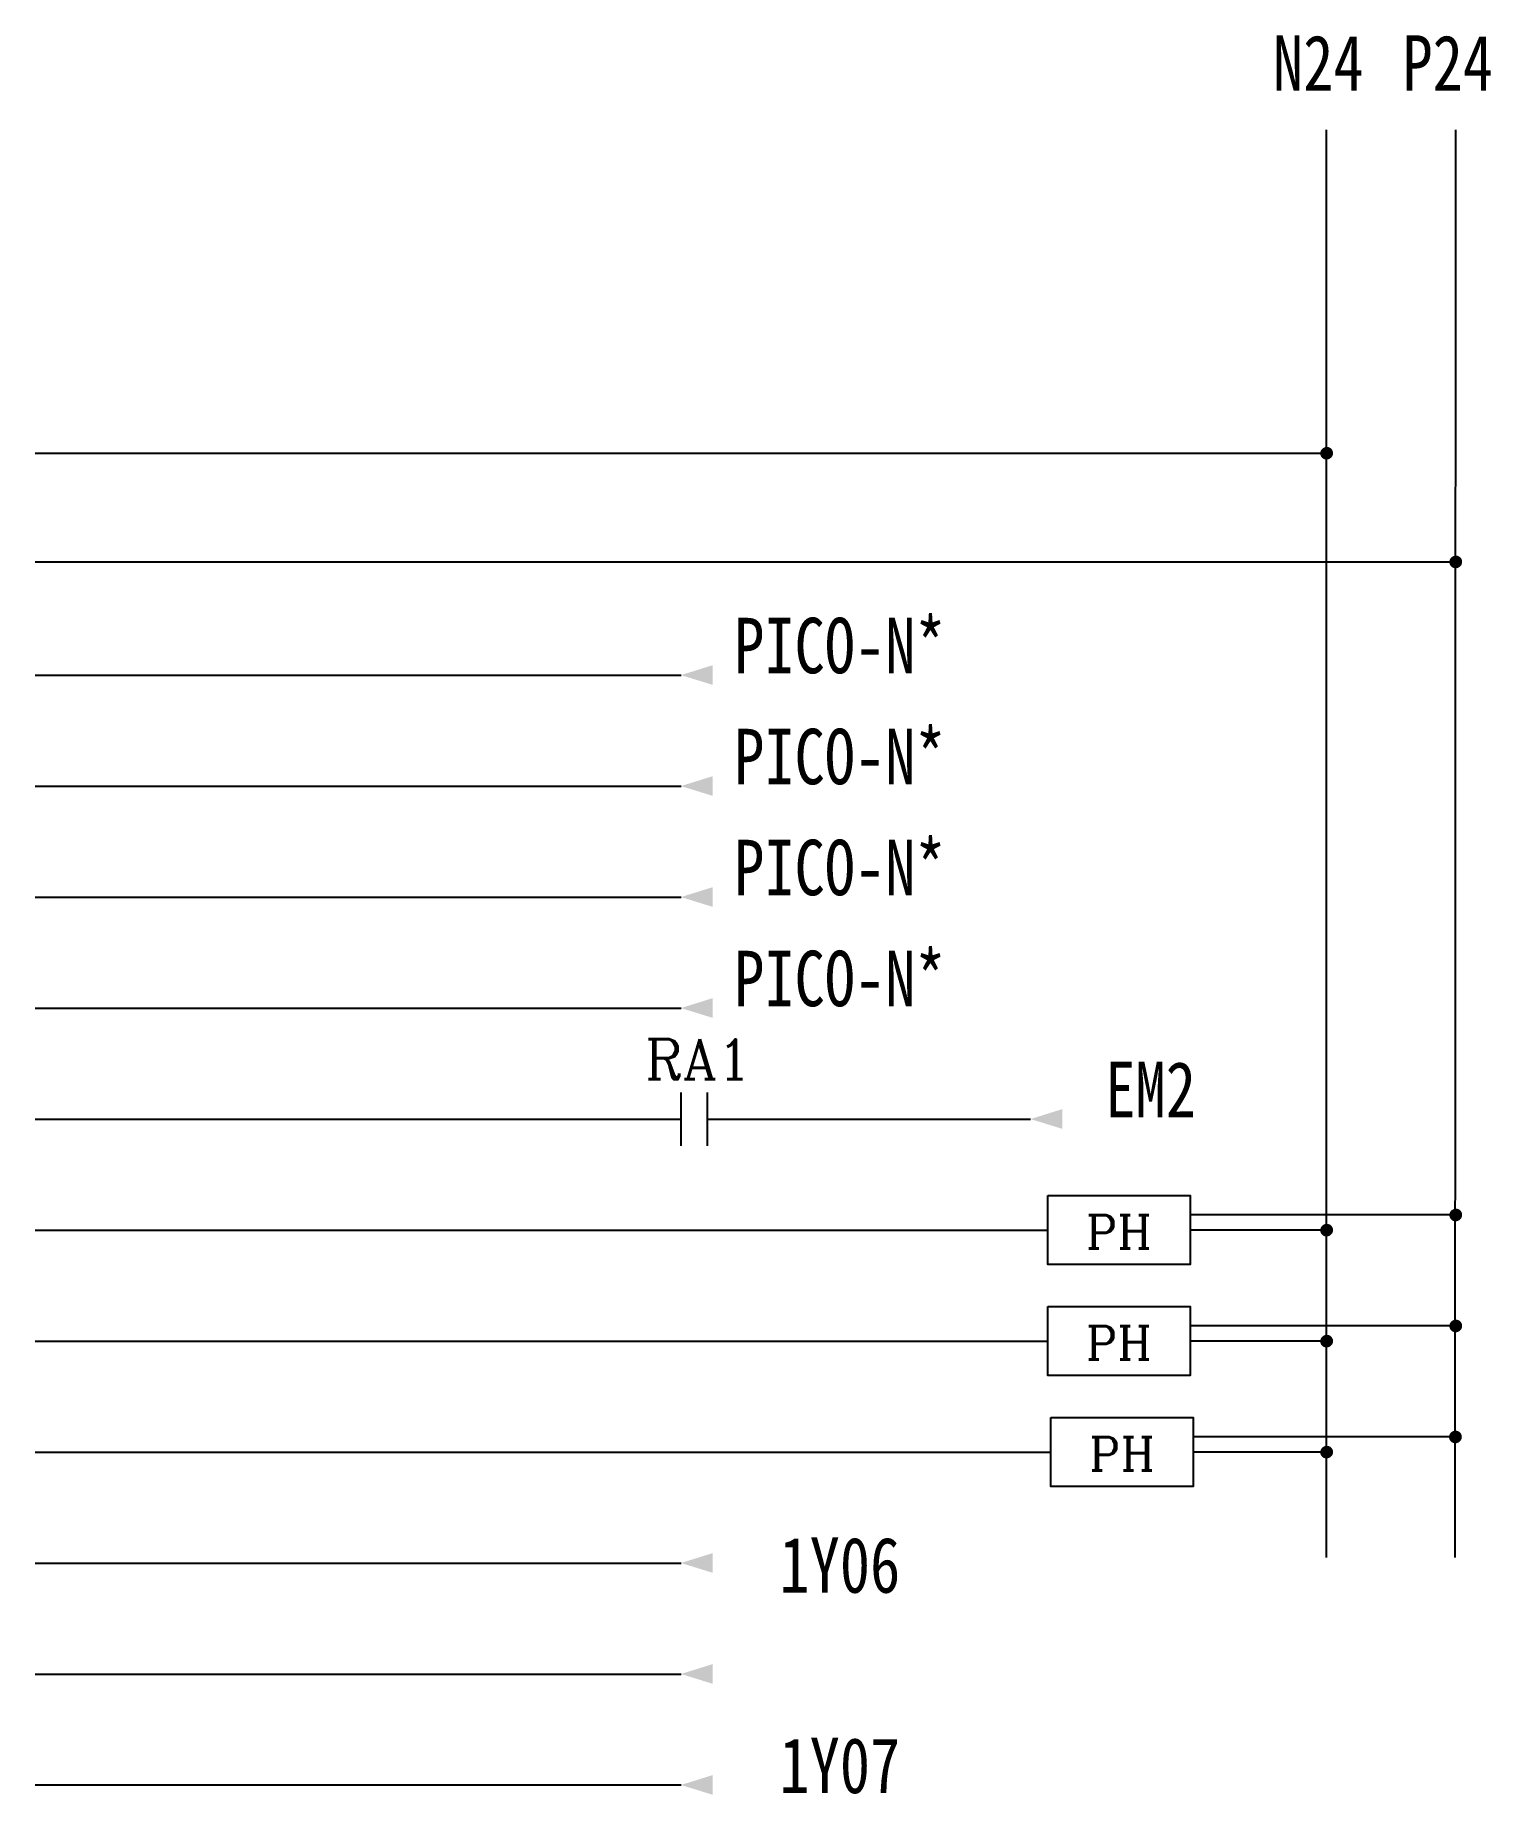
# Model space of a CAD drawing. Header units: millimetres. Extents: x -684 to 5961, y -1281 to 2539.
# Drawn here: x 2823.9 to 2889.5, y -259.7 to -180.4 of the extents above; entities that cross this region are included whole.
import ezdxf
from ezdxf.enums import TextEntityAlignment as Align

# ---------------------------------------------------------------- set-up
doc = ezdxf.new("R2010")
doc.units = ezdxf.units.MM
doc.header["$LTSCALE"] = 5
doc.header["$MEASUREMENT"] = 0
doc.layers.get('0').update_dxf_attribs({"linetype": 'CONTINUOUS'})
doc.layers.add('TEXT', color=4, linetype='CONTINUOUS')
doc.styles.add('DAYUM', font='complex', dxfattribs={"bigfont": 'dayum'})
doc.styles.add('DAYUS', font='romanc.shx', dxfattribs={"height": 25, "bigfont": 'dayus.shx'})
doc.styles.add('標楷體', font='', dxfattribs={"width": 0.8})
doc.styles.get('標楷體').set_extended_font_data('標楷體')

msp = doc.modelspace()

# ---------------------------------------------------------------- texts
at = {"color": 0, "style": '標楷體', "width": 0.8}
for s, p in [('N24', (2881.712, -181.644, 5.108)), ('P24', (2887.543, -181.644, 5.108)), ('PICO-N*', (2860.158, -207.889)), ('PICO-N*', (2860.158, -212.889)), ('PICO-N*', (2860.158, -217.889)), ('PICO-N*', (2860.158, -222.889)), ('EM2', (2874.158, -227.889)), ('1Y06', (2860.158, -249.31)), ('1Y07', (2860.158, -258.34))]:
    msp.add_text(s, height=2.5, dxfattribs=at).set_placement(p, align=Align.MIDDLE_CENTER)
at = {"style": 'DAYUM'}
msp.add_text('RA1', height=1.8, dxfattribs=at).set_placement((2853.773, -226.529), align=Align.MIDDLE)
at = {"color": 0, "style": 'DAYUS'}
for p in [(2872.729, -234.307), (2872.729, -239.307), (2872.869, -244.307)]:
    msp.add_text('PH', height=1.5, dxfattribs=at).set_placement(p, align=Align.MIDDLE)

# ---------------------------------------------------------------- linework, layer by layer
at = {"color": 0}
for p, q in [((2882.08, -248.975, 5.108), (2882.08, -184.66, 5.108)), ((2887.879, -248.978, 5.108), (2887.911, -184.66, 5.108)), ((2887.9, -233.539), (2875.932, -233.539)), ((2881.956, -234.222), (2875.932, -234.222)), ((2887.9, -238.539), (2875.932, -238.539)), ((2881.956, -239.222), (2875.932, -239.222)), ((2887.898, -243.539), (2876.072, -243.539)), ((2882.096, -244.222), (2876.072, -244.222))]:
    msp.add_line(p, q, dxfattribs=at)
at = {"color": 0, "linetype": 'Continuous'}
for p, q in [((2823.909, -199.222), (2882.096, -199.222)), ((2823.909, -204.119), (2887.912, -204.119)), ((2823.909, -209.222), (2853.002, -209.222)), ((2823.909, -214.222), (2853.002, -214.222)), ((2823.909, -219.222), (2853.002, -219.222)), ((2823.909, -224.222), (2853.002, -224.222)), ((2823.909, -229.222), (2853.002, -229.222)), ((2854.202, -229.222), (2868.749, -229.222)), ((2823.909, -234.222), (2869.53, -234.222)), ((2823.909, -239.222), (2869.53, -239.222)), ((2823.909, -244.222), (2869.67, -244.222)), ((2823.909, -249.222), (2853.002, -249.222)), ((2823.909, -254.222), (2853.002, -254.222)), ((2823.909, -259.222), (2853.002, -259.222))]:
    msp.add_line(p, q, dxfattribs=at)
for p, q in [((2853.002, -230.422), (2853.002, -228.022)), ((2854.202, -230.422), (2854.202, -228.022))]:
    msp.add_line(p, q)
at = {"color": 0}
for points in [[(2869.53, -232.663), (2875.932, -232.663), (2875.932, -235.781), (2869.53, -235.781)], [(2869.53, -237.663), (2875.932, -237.663), (2875.932, -240.781), (2869.53, -240.781)], [(2869.67, -242.663), (2876.072, -242.663), (2876.072, -245.781), (2869.67, -245.781)]]:
    msp.add_lwpolyline(points, close=True, dxfattribs=at)
for points in [[(2853.002, -209.222), (2854.433, -209.664), (2854.433, -208.774), (2854.433, -209.222)], [(2853.002, -214.222), (2854.433, -214.664), (2854.433, -213.774), (2854.433, -214.222)], [(2853.002, -219.222), (2854.433, -219.664), (2854.433, -218.774), (2854.433, -219.222)], [(2853.002, -224.222), (2854.433, -224.664), (2854.433, -223.774), (2854.433, -224.222)], [(2868.749, -229.222), (2870.179, -229.664), (2870.179, -228.774), (2870.179, -229.222)], [(2853.002, -249.222), (2854.433, -249.664), (2854.433, -248.774), (2854.433, -249.222)], [(2853.002, -254.222), (2854.433, -254.664), (2854.433, -253.774), (2854.433, -254.222)], [(2853.002, -259.222), (2854.433, -259.664), (2854.433, -258.774), (2854.433, -259.222)]]:
    msp.add_solid(points, dxfattribs=at)
at = {"layer": 'TEXT', "color": 0, "const_width": 0.28, "elevation": 5.108}
for points in [[(2881.94, -199.233, 1), (2882.22, -199.233, 1)], [(2887.756, -204.13, 1), (2888.036, -204.13, 1)], [(2887.756, -233.549, 1), (2888.036, -233.549, 1)], [(2881.94, -234.233, 1), (2882.22, -234.233, 1)], [(2887.756, -238.549, 1), (2888.036, -238.549, 1)], [(2881.94, -239.233, 1), (2882.22, -239.233, 1)], [(2887.742, -243.549, 1), (2888.022, -243.549, 1)], [(2881.94, -244.233, 1), (2882.22, -244.233, 1)]]:
    msp.add_lwpolyline(points, format="xyb", close=True, dxfattribs=at)
at = {"layer": 'TEXT', "color": 0, "const_width": 0.28}
for points in [[(2881.956, -199.222, 1), (2882.236, -199.222, 1)], [(2887.772, -204.119, 1), (2888.052, -204.119, 1)], [(2887.772, -233.539, 1), (2888.052, -233.539, 1)], [(2881.956, -234.222, 1), (2882.236, -234.222, 1)], [(2887.772, -238.539, 1), (2888.052, -238.539, 1)], [(2881.956, -239.222, 1), (2882.236, -239.222, 1)], [(2887.758, -243.539, 1), (2888.038, -243.539, 1)], [(2881.956, -244.222, 1), (2882.236, -244.222, 1)]]:
    msp.add_lwpolyline(points, format="xyb", close=True, dxfattribs=at)

msp.set_redraw_order([(e.dxf.handle, doc.entitydb.next_handle()) for e in msp.query("TEXT MTEXT ATTDEF DIMENSION ARC_DIMENSION")])  # texts and dimensions are drawn at this point

doc.saveas('drawing.dxf')
